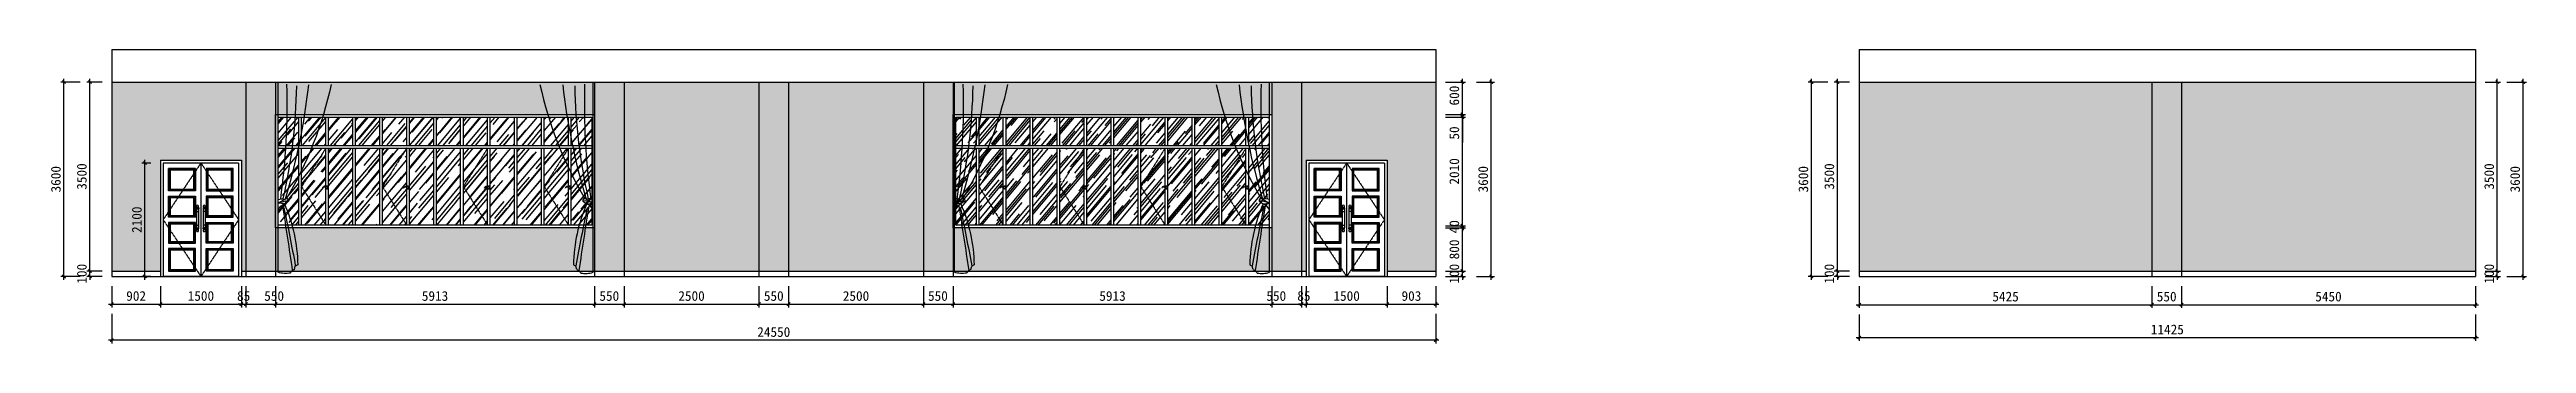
# Model space of a CAD drawing. Header units: millimetres. Extents: x -150677 to 588340, y -254013 to 149700.
# Drawn here: x 325108 to 371037, y -30994 to -25554 of the extents above; entities that cross this region are included whole.
import ezdxf

# ---------------------------------------------------------------- set-up
doc = ezdxf.new("R2010")
doc.units = ezdxf.units.MM
doc.header["$LTSCALE"] = 10
doc.header["$MEASUREMENT"] = 0
doc.linetypes.add('DASH', pattern=[0.35, 0.25, -0.1])
for name, color, linetype in [('1-Ba原始建筑墙体', 2, 'Continuous'), ('2-Ba顶面轮廓', 4, 'Continuous'), ('FUR-MID', 2, 'Continuous'), ('PM', 1, 'Continuous'), ('图层6', 1, 'Continuous')]:
    doc.layers.add(name, color=color, linetype=linetype)
doc.layers.add('A06平面', color=134, linetype='Continuous', lineweight=9)
doc.styles.get("Standard").update_dxf_attribs({"font": ''})
doc.styles.get('Standard').set_extended_font_data('SimSun')
doc.dimstyles.new('DIMN60', dxfattribs={"dimscale": 0.6, "dimtxt": 300, "dimasz": 100, "dimexe": 100, "dimexo": 300, "dimgap": 100, "dimtad": 1, "dimdec": 0, "dimtxsty": 'Standard', "dimblk": 'ARCHTICK', "dimcen": 2.5, "dimdle": 100, "dimclrd": 8, "dimclre": 8, "dimclrt": 96, "dimadec": 0, "dimazin": 0, "dimtfac": 1, "dimtdec": 0, "dimtmove": 0, "dimatfit": 3, "dimldrblk": 'DOT', "dimfxl": 100, "dimarcsym": 0})

msp = doc.modelspace()

# ---------------------------------------------------------------- blocks, each defined once
blk = doc.blocks.new('A$C644366BB')
h = blk.add_hatch()
h.set_pattern_fill('木材', color=251, scale=50, style=0)
h.set_pattern_definition([(50, (50, 50), (129.6177, 465.617), [3000, -400, 1000, -200]), (50, (316, 150), (-332.325, 17.773), [600, -66, 1200, -150]), (50, (150, 220), (565.8492, 882.8198), [1600, -280, 800, -200])])
h.paths.add_polyline_path([(431, 2050), (50, 2050), (50, 1525), (431, 1525)])
h.paths.add_polyline_path([(481, 1525), (931, 1525), (931, 2050), (481, 2050)])
h.paths.add_polyline_path([(981, 1525), (1431, 1525), (1431, 2050), (981, 2050)])
h.paths.add_polyline_path([(1931, 1525), (1931, 2050), (1481, 2050), (1481, 1525)])
h.paths.add_polyline_path([(2431, 1525), (2431, 2050), (1981, 2050), (1981, 1525)])
h.paths.add_polyline_path([(2931, 1525), (2931, 2050), (2481, 2050), (2481, 1525)])
h.paths.add_polyline_path([(3431, 1525), (3431, 2050), (2981, 2050), (2981, 1525)])
h.paths.add_polyline_path([(3931, 1525), (3931, 2050), (3481, 2050), (3481, 1525)])
h.paths.add_polyline_path([(4431, 1525), (4431, 2050), (3981, 2050), (3981, 1525)])
h.paths.add_polyline_path([(4931, 1525), (4931, 2050), (4481, 2050), (4481, 1525)])
h.paths.add_polyline_path([(5431, 1525), (5431, 2050), (4981, 2050), (4981, 1525)])
h.paths.add_polyline_path([(5481, 1525), (5863, 1525), (5863, 2050), (5481, 2050)])
h.paths.add_polyline_path([(5481, 1475), (5481, 50), (5863, 50), (5863, 1475)])
h.paths.add_polyline_path([(5431, 1475), (4981, 1475), (4981, 763)])
h.paths.add_polyline_path([(5431, 1475), (4981, 763), (5431, 50), (5431, 747, 0.37814), (5368, 735, -0.41804), (5431, 761)])
h.paths.add_polyline_path([(4981, 763), (4981, 50), (5431, 50)])
h.paths.add_polyline_path([(4931, 1475), (4481, 1475), (4481, 50), (4931, 50)])
h.paths.add_polyline_path([(4431, 1475), (3981, 1475), (3981, 50), (4431, 50)])
h.paths.add_polyline_path([(3931, 747, 0.37814), (3868, 735, -0.41804), (3931, 761), (3931, 1475), (3481, 763), (3931, 50)])
h.paths.add_polyline_path([(3931, 1475), (3481, 1475), (3481, 763)])
h.paths.add_polyline_path([(3481, 50), (3931, 50), (3481, 763)])
h.paths.add_polyline_path([(2981, 50), (3431, 50), (3431, 1475), (2981, 1475)])
h.paths.add_polyline_path([(2481, 50), (2931, 50), (2931, 1475), (2481, 1475)])
h.paths.add_polyline_path([(1981, 763), (1981, 50), (2431, 50)])
h.paths.add_polyline_path([(2431, 50), (2431, 747, 0.37814), (2368, 735, -0.41804), (2431, 761), (2431, 1475), (1981, 763)])
h.paths.add_polyline_path([(1981, 763), (2431, 1475), (1981, 1475)], flags=16)
h.paths.add_polyline_path([(1481, 50), (1931, 50), (1931, 1475), (1481, 1475)])
h.paths.add_polyline_path([(1431, 1475), (981, 1475), (981, 50), (1431, 50)])
h.paths.add_polyline_path([(481, 763), (931, 50), (931, 747, 0.37814), (868, 735, -0.41804), (931, 761), (931, 1475)])
h.paths.add_polyline_path([(931, 1475), (481, 1475), (481, 763)], flags=16)
h.paths.add_polyline_path([(481, 50), (931, 50), (481, 763)], flags=16)
h.paths.add_polyline_path([(50, 50), (431, 50), (431, 1475), (50, 1475)])
at = {"color": 8, "linetype": 'DASH'}
for points in [[(931, 1475), (481, 763), (931, 50)], [(2431, 1475), (1981, 763), (2431, 50)], [(3931, 1475), (3481, 763), (3931, 50)], [(5431, 1475), (4981, 763), (5431, 50)], [(941, 759), (941, 776), (971, 776), (971, 716), (941, 716), (941, 740)], [(2441, 759), (2441, 776), (2471, 776), (2471, 716), (2441, 716), (2441, 740)], [(3941, 759), (3941, 776), (3971, 776), (3971, 716), (3941, 716), (3941, 740)], [(5441, 759), (5441, 776), (5471, 776), (5471, 716), (5441, 716), (5441, 740)]]:
    blk.add_lwpolyline(points, dxfattribs=at)
for points in [[(939, 757, -0.472973), (966, 760, -1.045197), (943, 738, 0.471233), (868, 735, -0.474255), (939, 757, -0.303304)], [(2439, 757, -0.472973), (2466, 760, -1.045197), (2443, 738, 0.471233), (2368, 735, -0.474255), (2439, 757, -0.303304)], [(3939, 757, -0.472973), (3966, 760, -1.045197), (3943, 738, 0.471233), (3868, 735, -0.474255), (3939, 757, -0.303304)], [(5439, 757, -0.472973), (5466, 760, -1.045197), (5443, 738, 0.471233), (5368, 735, -0.474255), (5439, 757, -0.303304)]]:
    blk.add_lwpolyline(points, format="xyb", dxfattribs=at)
at = {"layer": '2-Ba顶面轮廓'}
for p, q in [((431, 1525), (431, 2050)), ((481, 1525), (481, 2050)), ((931, 1525), (931, 2050)), ((981, 1525), (981, 2050)), ((1431, 1525), (1431, 2050)), ((1481, 1525), (1481, 2050)), ((1931, 1525), (1931, 2050)), ((1981, 1525), (1981, 2050)), ((2431, 1525), (2431, 2050)), ((2481, 1525), (2481, 2050)), ((2931, 1525), (2931, 2050)), ((2981, 1525), (2981, 2050)), ((3431, 1525), (3431, 2050)), ((3481, 1525), (3481, 2050)), ((3931, 1525), (3931, 2050)), ((3981, 1525), (3981, 2050)), ((4431, 1525), (4431, 2050)), ((4481, 1525), (4481, 2050)), ((4931, 1525), (4931, 2050)), ((4981, 1525), (4981, 2050)), ((5431, 1525), (5431, 2050)), ((5481, 1525), (5481, 2050)), ((50, 1525), (5863, 1525)), ((50, 1475), (5863, 1475)), ((431, 50), (431, 1475)), ((481, 50), (481, 1475)), ((931, 50), (931, 1475)), ((981, 50), (981, 1475)), ((1431, 50), (1431, 1475)), ((1481, 50), (1481, 1475)), ((1931, 50), (1931, 1475)), ((1981, 50), (1981, 1475)), ((2431, 50), (2431, 1475)), ((2481, 50), (2481, 1475)), ((2931, 50), (2931, 1475)), ((2981, 50), (2981, 1475)), ((3431, 50), (3431, 1475)), ((3481, 50), (3481, 1475)), ((3931, 50), (3931, 1475)), ((3981, 50), (3981, 1475)), ((4431, 50), (4431, 1475)), ((4481, 50), (4481, 1475)), ((4931, 50), (4931, 1475)), ((4981, 50), (4981, 1475)), ((5431, 50), (5431, 1475)), ((5481, 50), (5481, 1475))]:
    blk.add_line(p, q, dxfattribs=at)
for points in [[(0, 2100), (5913, 2100), (5913, 0), (0, 0)], [(50, 2050), (5863, 2050), (5863, 50), (50, 50)]]:
    blk.add_lwpolyline(points, close=True, dxfattribs=at)
blk = doc.blocks.new('LS-006')
at = {"layer": 'PM'}
for p, q in [((-43, 173), (-43, 153)), ((-43, 173), (3, 173)), ((-43, 153), (3, 153)), ((-40, 153), (-40, -197)), ((-40, 103), (0, 103)), ((-35, 178), (-35, 173)), ((-35, 178), (-5, 178)), ((-30, 183), (-30, 178)), ((-30, 183), (-10, 183)), ((-10, 183), (-10, 178)), ((-5, 178), (-5, 173)), ((0, 153), (0, -197)), ((3, 173), (3, 153)), ((81, 173), (81, 153)), ((127, 173), (81, 173)), ((127, 153), (81, 153)), ((84, 153), (84, -197)), ((124, 103), (84, 103)), ((119, 178), (89, 178)), ((89, 178), (89, 173)), ((114, 183), (94, 183)), ((94, 183), (94, 178)), ((114, 183), (114, 178)), ((119, 178), (119, 173)), ((124, 153), (124, -197)), ((127, 173), (127, 153)), ((-43, -217), (-43, -197)), ((-43, -197), (3, -197)), ((-43, -217), (3, -217)), ((-40, -147), (0, -147)), ((-40, -197), (0, -197)), ((-35, -222), (-35, -217)), ((-35, -222), (-5, -222)), ((-30, -227), (-30, -222)), ((-30, -227), (-10, -227)), ((-10, -227), (-10, -222)), ((-5, -222), (-5, -217)), ((3, -217), (3, -197)), ((81, -217), (81, -197)), ((127, -197), (81, -197)), ((127, -217), (81, -217)), ((124, -147), (84, -147)), ((124, -197), (84, -197)), ((89, -222), (89, -217)), ((119, -222), (89, -222)), ((94, -227), (94, -222)), ((114, -227), (94, -227)), ((114, -227), (114, -222)), ((119, -222), (119, -217)), ((127, -217), (127, -197))]:
    blk.add_line(p, q, dxfattribs=at)
for centre, start, end in [((-20, 201), 297.7238, 242.2762), ((104, 201), 297.7238, 242.2762), ((-20, -246), 117.7238, 62.2762), ((104, -246), 117.7238, 62.2762)]:
    blk.add_arc(centre, 21, start, end, dxfattribs=at)
blk = doc.blocks.new('A$C5D037A5A')
at = {"layer": '2-Ba顶面轮廓'}
for p, q in [((0, 2150), (0, 0)), ((50, 2100), (50, 0)), ((700, 2100), (50, 2100)), ((650, 2000), (150, 2000)), ((1450, 2100), (700, 2100)), ((750, 2100), (750, 0)), ((1450, 2100), (1450, 0)), ((1500, 2150), (1500, 0)), ((654, 1100), (150, 1100)), ((896, 1100), (1350, 1100)), ((1450, 0), (50, 0))]:
    blk.add_line(p, q, dxfattribs=at)
at = {"layer": '2-Ba顶面轮廓', "color": 8, "linetype": 'DASH'}
for p, q in [((750, 2100), (50, 1050)), ((750, 2100), (1450, 1050)), ((50, 1050), (750, 0)), ((1450, 1050), (750, 0))]:
    blk.add_line(p, q, dxfattribs=at)
at = {"layer": '2-Ba顶面轮廓'}
blk.add_lwpolyline([(0, 2150), (1500, 2150)], dxfattribs=at)
for points in [[(150, 2000), (650, 2000), (650, 1585), (150, 1585)], [(1350, 2000), (850, 2000), (850, 1585), (1350, 1585)], [(150, 1485), (650, 1485), (650, 1100), (150, 1100)], [(1350, 1485), (850, 1485), (850, 1100), (1350, 1100)], [(150, 615), (650, 615), (650, 1000), (150, 1000)], [(1350, 615), (850, 615), (850, 1000), (1350, 1000)], [(150, 100), (650, 100), (650, 515), (150, 515)], [(1350, 100), (850, 100), (850, 515), (1350, 515)]]:
    blk.add_lwpolyline(points, close=True, dxfattribs=at)
at = {"layer": '2-Ba顶面轮廓', "color": 8}
for points in [[(635, 1985), (165, 1985), (165, 1600), (635, 1600)], [(620, 1970), (180, 1970), (180, 1615), (620, 1615)], [(1335, 1985), (865, 1985), (865, 1600), (1335, 1600)], [(1320, 1970), (880, 1970), (880, 1615), (1320, 1615)], [(635, 1470), (165, 1470), (165, 1115), (635, 1115)], [(620, 1455), (180, 1455), (180, 1130), (620, 1130)], [(1335, 1470), (865, 1470), (865, 1115), (1335, 1115)], [(1320, 1455), (880, 1455), (880, 1130), (1320, 1130)], [(635, 985), (165, 985), (165, 630), (635, 630)], [(620, 970), (180, 970), (180, 645), (620, 645)], [(1335, 985), (865, 985), (865, 630), (1335, 630)], [(1320, 970), (880, 970), (880, 645), (1320, 645)], [(635, 500), (165, 500), (165, 115), (635, 115)], [(620, 485), (180, 485), (180, 130), (620, 130)], [(1335, 500), (865, 500), (865, 115), (1335, 115)], [(1320, 485), (880, 485), (880, 130), (1320, 130)]]:
    blk.add_lwpolyline(points, close=True, dxfattribs=at)
at = {"layer": 'FUR-MID', "color": 2, "ltscale": 20}
blk.add_blockref('LS-006', (708, 1097), dxfattribs=at)
blk = doc.blocks.new('A$C797D5F49')
at = {"layer": '图层6'}
for p, q in [((1064, 453), (991, 442)), ((991, 442), (1086, 380)), ((1233, 397), (1064, 453)), ((1070, 492), (1233, 397)), ((1086, 380), (1233, 397)), ((778, -1031), (833, -1058)), ((854, -1136), (833, -1058)), ((854, -1136), (902, -1159))]:
    blk.add_line(p, q, dxfattribs=at)
blk.add_lwpolyline([(1233, -1202), (1233, 3200)], dxfattribs=at)
for centre, radius, start, end in [((8743, 5057), 8950, 192.34545, 210.66432), ((15206, 4758), 14766, 186.31002, 196.79341), ((13709, 3324), 12903, 180.94938, 192.66139), ((16966, 2677), 15937, 178.29888, 187.87759), ((4394, -1082), 3616, 156.15473, 179.19978), ((39056, -7854), 38823, 167.88339, 169.91725), ((140328, -21786), 140943, 170.97343, 171.58455), ((1038, 455), 48.8, 50.35184, 195.08782), ((1129, -28), 523, 78.53604, 96.47535), ((942, 74), 338, 30.89488, 64.80663), ((6445, 2968), 6910, 216.67221, 217.3096), ((1057, -718), 514, 257.82286, 289.95222)]:
    blk.add_arc(centre, radius, start, end, dxfattribs=at)
blk = doc.blocks.new('_ArchTick')
at = {"color": 0, "linetype": 'ByBlock', "const_width": 0.4}
blk.add_lwpolyline([(-0.5, -0.5), (0.5, 0.5)], dxfattribs=at)
blk = doc.blocks.new('*D1465')
at = {"layer": '2-Ba顶面轮廓', "color": 8, "lineweight": -2, "transparency": 16777216}
for p, q in [((326203, -30266), (327225, -30266)), ((326263, -29934), (326263, -30326)), ((327165, -29934), (327165, -30326))]:
    blk.add_line(p, q, dxfattribs=at)
at = {"layer": 'Defpoints', "color": 0, "transparency": 16777216}
for p in [(326263, -29754), (327165, -29754), (327165, -30266)]:
    blk.add_point(p, dxfattribs=at)
at = {"layer": '2-Ba顶面轮廓', "color": 8, "lineweight": -2, "transparency": 16777216, "xscale": 60, "yscale": 60, "zscale": 60, "rotation": 180}
blk.add_blockref('_ArchTick', (326263, -30266), dxfattribs=at)
at = {"layer": '2-Ba顶面轮廓', "color": 8, "lineweight": -2, "transparency": 16777216, "xscale": 60, "yscale": 60, "zscale": 60}
blk.add_blockref('_ArchTick', (327165, -30266), dxfattribs=at)
at = {"layer": '2-Ba顶面轮廓', "color": 96, "transparency": 16777216, "insert": (326714, -30116), "char_height": 180, "attachment_point": 5}
blk.add_mtext('902', dxfattribs=at)
blk = doc.blocks.new('_DOT')
at = {"color": 0, "linetype": 'ByBlock'}
blk.add_line((-0.35, 0), (-1, 0), dxfattribs=at)
at = {"color": 0, "linetype": 'ByBlock', "const_width": 0.35}
blk.add_lwpolyline([(-0.175, 0, 1), (0.175, 0, 1)], format="xyb", close=True, dxfattribs=at)
blk = doc.blocks.new('*D1755')
at = {"layer": '2-Ba顶面轮廓', "color": 8, "lineweight": -2, "transparency": 16777216}
for p, q in [((327105, -30266), (328725, -30266)), ((327165, -29934), (327165, -30326)), ((328665, -29934), (328665, -30326))]:
    blk.add_line(p, q, dxfattribs=at)
at = {"layer": 'Defpoints', "color": 0, "transparency": 16777216}
for p in [(327165, -29754), (328665, -29754), (328665, -30266)]:
    blk.add_point(p, dxfattribs=at)
at = {"layer": '2-Ba顶面轮廓', "color": 8, "lineweight": -2, "transparency": 16777216, "xscale": 60, "yscale": 60, "zscale": 60}
for p, rotation in [((327165, -30266), 179.9999999999984), ((328665, -30266), 359.9999999999984)]:
    blk.add_blockref('_ArchTick', p, dxfattribs=dict(at, rotation=rotation))
at = {"layer": '2-Ba顶面轮廓', "color": 96, "transparency": 16777216, "insert": (327915, -30116), "char_height": 180, "attachment_point": 5}
blk.add_mtext('1500', dxfattribs=at)
blk = doc.blocks.new('*D1466')
at = {"layer": '2-Ba顶面轮廓', "color": 8, "lineweight": -2, "transparency": 16777216}
for p, q in [((328665, -30267), (328605, -30267)), ((328665, -29934), (328665, -30327)), ((328665, -30267), (328750, -30267)), ((328750, -29934), (328750, -30327)), ((328750, -30267), (328810, -30267))]:
    blk.add_line(p, q, dxfattribs=at)
at = {"layer": 'Defpoints', "color": 0, "transparency": 16777216}
for p in [(328665, -29754), (328750, -29754), (328750, -30267)]:
    blk.add_point(p, dxfattribs=at)
at = {"layer": '2-Ba顶面轮廓', "color": 8, "lineweight": -2, "transparency": 16777216, "xscale": 60, "yscale": 60, "zscale": 60}
for p, rotation in [((328665, -30267), 359.9999999999984), ((328750, -30267), 179.9999999999984)]:
    blk.add_blockref('_ArchTick', p, dxfattribs=dict(at, rotation=rotation))
at = {"layer": '2-Ba顶面轮廓', "color": 96, "transparency": 16777216, "insert": (328708, -30117), "char_height": 180, "attachment_point": 5}
blk.add_mtext('85', dxfattribs=at)
blk = doc.blocks.new('*D1467')
at = {"layer": '2-Ba顶面轮廓', "color": 8, "lineweight": -2, "transparency": 16777216}
for p, q in [((328690.25, -30266.5), (329360.25, -30266.5)), ((328750.25, -29934), (328750.25, -30326.5)), ((329300.25, -29934), (329300.25, -30326.5))]:
    blk.add_line(p, q, dxfattribs=at)
at = {"layer": 'Defpoints', "color": 0, "transparency": 16777216}
for p in [(328750.25, -29754), (329300.25, -29754), (329300.25, -30266.5)]:
    blk.add_point(p, dxfattribs=at)
at = {"layer": '2-Ba顶面轮廓', "color": 8, "lineweight": -2, "transparency": 16777216, "xscale": 60, "yscale": 60, "zscale": 60}
for p, rotation in [((328750.25, -30266.5), 179.9999999999984), ((329300.25, -30266.5), 359.9999999999984)]:
    blk.add_blockref('_ArchTick', p, dxfattribs=dict(at, rotation=rotation))
at = {"layer": '2-Ba顶面轮廓', "color": 96, "transparency": 16777216, "insert": (329273.25, -30116.5), "char_height": 180, "attachment_point": 5}
blk.add_mtext('550', dxfattribs=at)
blk = doc.blocks.new('*D1468')
at = {"layer": '2-Ba顶面轮廓', "color": 8, "lineweight": -2, "transparency": 16777216}
for p, q in [((329240.25, -30266.5), (335272.75, -30266.5)), ((329300.25, -29934), (329300.25, -30326.5)), ((335212.75, -29934), (335212.75, -30326.5))]:
    blk.add_line(p, q, dxfattribs=at)
at = {"layer": 'Defpoints', "color": 0, "transparency": 16777216}
for p in [(329300.25, -29754), (335212.75, -29754), (335212.75, -30266.5)]:
    blk.add_point(p, dxfattribs=at)
at = {"layer": '2-Ba顶面轮廓', "color": 8, "lineweight": -2, "transparency": 16777216, "xscale": 60, "yscale": 60, "zscale": 60}
for p, rotation in [((329300.25, -30266.5), 179.9999999999984), ((335212.75, -30266.5), 359.9999999999984)]:
    blk.add_blockref('_ArchTick', p, dxfattribs=dict(at, rotation=rotation))
at = {"layer": '2-Ba顶面轮廓', "color": 96, "transparency": 16777216, "insert": (332256.5, -30116.5), "char_height": 180, "attachment_point": 5}
blk.add_mtext('5913', dxfattribs=at)
blk = doc.blocks.new('*D1469')
at = {"layer": '2-Ba顶面轮廓', "color": 8, "lineweight": -2, "transparency": 16777216}
for p, q in [((335152.75, -30266.5), (335822.75, -30266.5)), ((335212.75, -29934), (335212.75, -30326.5)), ((335762.75, -29934), (335762.75, -30326.5))]:
    blk.add_line(p, q, dxfattribs=at)
at = {"layer": 'Defpoints', "color": 0, "transparency": 16777216}
for p in [(335212.75, -29754), (335762.75, -29754), (335762.75, -30266.5)]:
    blk.add_point(p, dxfattribs=at)
at = {"layer": '2-Ba顶面轮廓', "color": 8, "lineweight": -2, "transparency": 16777216, "xscale": 60, "yscale": 60, "zscale": 60}
for p, rotation in [((335212.75, -30266.5), 179.9999999999984), ((335762.75, -30266.5), 359.9999999999984)]:
    blk.add_blockref('_ArchTick', p, dxfattribs=dict(at, rotation=rotation))
at = {"layer": '2-Ba顶面轮廓', "color": 96, "transparency": 16777216, "insert": (335487.75, -30116.5), "char_height": 180, "attachment_point": 5}
blk.add_mtext('550', dxfattribs=at)
blk = doc.blocks.new('*D1470')
at = {"layer": '2-Ba顶面轮廓', "color": 8, "lineweight": -2, "transparency": 16777216}
for p, q in [((335702.75, -30266.5), (338322.75, -30266.5)), ((335762.75, -29934), (335762.75, -30326.5)), ((338262.75, -29934), (338262.75, -30326.5))]:
    blk.add_line(p, q, dxfattribs=at)
at = {"layer": 'Defpoints', "color": 0, "transparency": 16777216}
for p in [(335762.75, -29754), (338262.75, -29754), (338262.75, -30266.5)]:
    blk.add_point(p, dxfattribs=at)
at = {"layer": '2-Ba顶面轮廓', "color": 8, "lineweight": -2, "transparency": 16777216, "xscale": 60, "yscale": 60, "zscale": 60}
for p, rotation in [((335762.75, -30266.5), 179.9999999999984), ((338262.75, -30266.5), 359.9999999999984)]:
    blk.add_blockref('_ArchTick', p, dxfattribs=dict(at, rotation=rotation))
at = {"layer": '2-Ba顶面轮廓', "color": 96, "transparency": 16777216, "insert": (337012.75, -30116.5), "char_height": 180, "attachment_point": 5}
blk.add_mtext('2500', dxfattribs=at)
blk = doc.blocks.new('*D1471')
at = {"layer": '2-Ba顶面轮廓', "color": 8, "lineweight": -2, "transparency": 16777216}
for p, q in [((338202.75, -30266.5), (338872.75, -30266.5)), ((338262.75, -29934), (338262.75, -30326.5)), ((338812.75, -29934), (338812.75, -30326.5))]:
    blk.add_line(p, q, dxfattribs=at)
at = {"layer": 'Defpoints', "color": 0, "transparency": 16777216}
for p in [(338262.75, -29754), (338812.75, -29754), (338812.75, -30266.5)]:
    blk.add_point(p, dxfattribs=at)
at = {"layer": '2-Ba顶面轮廓', "color": 8, "lineweight": -2, "transparency": 16777216, "xscale": 60, "yscale": 60, "zscale": 60}
for p, rotation in [((338262.75, -30266.5), 179.9999999999984), ((338812.75, -30266.5), 359.9999999999984)]:
    blk.add_blockref('_ArchTick', p, dxfattribs=dict(at, rotation=rotation))
at = {"layer": '2-Ba顶面轮廓', "color": 96, "transparency": 16777216, "insert": (338537.75, -30116.5), "char_height": 180, "attachment_point": 5}
blk.add_mtext('550', dxfattribs=at)
blk = doc.blocks.new('*D1472')
at = {"layer": '2-Ba顶面轮廓', "color": 8, "lineweight": -2, "transparency": 16777216}
for p, q in [((338752.75, -30266.5), (341372.75, -30266.5)), ((338812.75, -29934), (338812.75, -30326.5)), ((341312.75, -29934), (341312.75, -30326.5))]:
    blk.add_line(p, q, dxfattribs=at)
at = {"layer": 'Defpoints', "color": 0, "transparency": 16777216}
for p in [(338812.75, -29754), (341312.75, -29754), (341312.75, -30266.5)]:
    blk.add_point(p, dxfattribs=at)
at = {"layer": '2-Ba顶面轮廓', "color": 8, "lineweight": -2, "transparency": 16777216, "xscale": 60, "yscale": 60, "zscale": 60}
for p, rotation in [((338812.75, -30266.5), 179.9999999999984), ((341312.75, -30266.5), 359.9999999999984)]:
    blk.add_blockref('_ArchTick', p, dxfattribs=dict(at, rotation=rotation))
at = {"layer": '2-Ba顶面轮廓', "color": 96, "transparency": 16777216, "insert": (340062.75, -30116.5), "char_height": 180, "attachment_point": 5}
blk.add_mtext('2500', dxfattribs=at)
blk = doc.blocks.new('*D1473')
at = {"layer": '2-Ba顶面轮廓', "color": 8, "lineweight": -2, "transparency": 16777216}
for p, q in [((341252.75, -30266.5), (341922.75, -30266.5)), ((341312.75, -29934), (341312.75, -30326.5)), ((341862.75, -29934), (341862.75, -30326.5))]:
    blk.add_line(p, q, dxfattribs=at)
at = {"layer": 'Defpoints', "color": 0, "transparency": 16777216}
for p in [(341312.75, -29754), (341862.75, -29754), (341862.75, -30266.5)]:
    blk.add_point(p, dxfattribs=at)
at = {"layer": '2-Ba顶面轮廓', "color": 8, "lineweight": -2, "transparency": 16777216, "xscale": 60, "yscale": 60, "zscale": 60}
for p, rotation in [((341312.75, -30266.5), 179.9999999999984), ((341862.75, -30266.5), 359.9999999999984)]:
    blk.add_blockref('_ArchTick', p, dxfattribs=dict(at, rotation=rotation))
at = {"layer": '2-Ba顶面轮廓', "color": 96, "transparency": 16777216, "insert": (341581.5, -30116.5), "char_height": 180, "attachment_point": 5}
blk.add_mtext('550', dxfattribs=at)
blk = doc.blocks.new('*D1474')
at = {"layer": '2-Ba顶面轮廓', "color": 8, "lineweight": -2, "transparency": 16777216}
for p, q in [((341802.75, -30266.5), (347835.25, -30266.5)), ((341862.75, -29934), (341862.75, -30326.5)), ((347775.25, -29934), (347775.25, -30326.5))]:
    blk.add_line(p, q, dxfattribs=at)
at = {"layer": 'Defpoints', "color": 0, "transparency": 16777216}
for p in [(341862.75, -29754), (347775.25, -29754), (347775.25, -30266.5)]:
    blk.add_point(p, dxfattribs=at)
at = {"layer": '2-Ba顶面轮廓', "color": 8, "lineweight": -2, "transparency": 16777216, "xscale": 60, "yscale": 60, "zscale": 60}
for p, rotation in [((341862.75, -30266.5), 179.9999999999984), ((347775.25, -30266.5), 359.9999999999984)]:
    blk.add_blockref('_ArchTick', p, dxfattribs=dict(at, rotation=rotation))
at = {"layer": '2-Ba顶面轮廓', "color": 96, "transparency": 16777216, "insert": (344819, -30116.5), "char_height": 180, "attachment_point": 5}
blk.add_mtext('5913', dxfattribs=at)
blk = doc.blocks.new('*D1475')
at = {"layer": '2-Ba顶面轮廓', "color": 8, "lineweight": -2, "transparency": 16777216}
for p, q in [((347715.25, -30266.5), (348385.25, -30266.5)), ((347775.25, -29934), (347775.25, -30326.5)), ((348325.25, -29934), (348325.25, -30326.5))]:
    blk.add_line(p, q, dxfattribs=at)
at = {"layer": 'Defpoints', "color": 0, "transparency": 16777216}
for p in [(347775.25, -29754), (348325.25, -29754), (348325.25, -30266.5)]:
    blk.add_point(p, dxfattribs=at)
at = {"layer": '2-Ba顶面轮廓', "color": 8, "lineweight": -2, "transparency": 16777216, "xscale": 60, "yscale": 60, "zscale": 60}
for p, rotation in [((347775.25, -30266.5), 179.9999999999984), ((348325.25, -30266.5), 359.9999999999984)]:
    blk.add_blockref('_ArchTick', p, dxfattribs=dict(at, rotation=rotation))
at = {"layer": '2-Ba顶面轮廓', "color": 96, "transparency": 16777216, "insert": (347855.25, -30116.5), "char_height": 180, "attachment_point": 5}
blk.add_mtext('550', dxfattribs=at)
blk = doc.blocks.new('*D1476')
at = {"layer": '2-Ba顶面轮廓', "color": 8, "lineweight": -2, "transparency": 16777216}
for p, q in [((348325.25, -30266.5), (348265.25, -30266.5)), ((348325.25, -29934), (348325.25, -30326.5)), ((348325.25, -30266.5), (348410.25, -30266.5)), ((348410.25, -29934), (348410.25, -30326.5)), ((348410.25, -30266.5), (348470.25, -30266.5))]:
    blk.add_line(p, q, dxfattribs=at)
at = {"layer": 'Defpoints', "color": 0, "transparency": 16777216}
for p in [(348325.25, -29754), (348410.25, -29754), (348410.25, -30266.5)]:
    blk.add_point(p, dxfattribs=at)
at = {"layer": '2-Ba顶面轮廓', "color": 8, "lineweight": -2, "transparency": 16777216, "xscale": 60, "yscale": 60, "zscale": 60}
for p, rotation in [((348325.25, -30266.5), 359.9999999999984), ((348410.25, -30266.5), 179.9999999999984)]:
    blk.add_blockref('_ArchTick', p, dxfattribs=dict(at, rotation=rotation))
at = {"layer": '2-Ba顶面轮廓', "color": 96, "transparency": 16777216, "insert": (348367.75, -30116.5), "char_height": 180, "attachment_point": 5}
blk.add_mtext('85', dxfattribs=at)
blk = doc.blocks.new('*D1756')
at = {"layer": '2-Ba顶面轮廓', "color": 8, "lineweight": -2, "transparency": 16777216}
for p, q in [((348350.25, -30266.5), (349970.25, -30266.5)), ((348410.25, -29934), (348410.25, -30326.5)), ((349910.25, -29934), (349910.25, -30326.5))]:
    blk.add_line(p, q, dxfattribs=at)
at = {"layer": 'Defpoints', "color": 0, "transparency": 16777216}
for p in [(348410.25, -29754), (349910.25, -29754), (349910.25, -30266.5)]:
    blk.add_point(p, dxfattribs=at)
at = {"layer": '2-Ba顶面轮廓', "color": 8, "lineweight": -2, "transparency": 16777216, "xscale": 60, "yscale": 60, "zscale": 60}
for p, rotation in [((348410.25, -30266.5), 179.9999999999984), ((349910.25, -30266.5), 359.9999999999984)]:
    blk.add_blockref('_ArchTick', p, dxfattribs=dict(at, rotation=rotation))
at = {"layer": '2-Ba顶面轮廓', "color": 96, "transparency": 16777216, "insert": (349160.25, -30116.5), "char_height": 180, "attachment_point": 5}
blk.add_mtext('1500', dxfattribs=at)
blk = doc.blocks.new('*D1477')
at = {"layer": '2-Ba顶面轮廓', "color": 8, "lineweight": -2, "transparency": 16777216}
for p, q in [((349850.25, -30266.5), (350872.75, -30266.5)), ((349910.25, -29934), (349910.25, -30326.5)), ((350812.75, -29934), (350812.75, -30326.5))]:
    blk.add_line(p, q, dxfattribs=at)
at = {"layer": 'Defpoints', "color": 0, "transparency": 16777216}
for p in [(349910.25, -29754), (350812.75, -29754), (350812.75, -30266.5)]:
    blk.add_point(p, dxfattribs=at)
at = {"layer": '2-Ba顶面轮廓', "color": 8, "lineweight": -2, "transparency": 16777216, "xscale": 60, "yscale": 60, "zscale": 60}
for p, rotation in [((349910.25, -30266.5), 179.9999999999984), ((350812.75, -30266.5), 359.9999999999984)]:
    blk.add_blockref('_ArchTick', p, dxfattribs=dict(at, rotation=rotation))
at = {"layer": '2-Ba顶面轮廓', "color": 96, "transparency": 16777216, "insert": (350361.5, -30116.5), "char_height": 180, "attachment_point": 5}
blk.add_mtext('903', dxfattribs=at)
blk = doc.blocks.new('*D1478')
at = {"layer": '2-Ba顶面轮廓', "color": 8, "lineweight": -2, "transparency": 16777216}
for p, q in [((326262.75, -30446.5), (326262.75, -30993.5)), ((350812.75, -30446.5), (350812.75, -30993.5)), ((350872.75, -30933.5), (326202.75, -30933.5))]:
    blk.add_line(p, q, dxfattribs=at)
at = {"layer": 'Defpoints', "color": 0, "transparency": 16777216}
for p in [(326262.75, -30266.5), (350812.75, -30266.5), (326262.75, -30933.5)]:
    blk.add_point(p, dxfattribs=at)
at = {"layer": '2-Ba顶面轮廓', "color": 8, "lineweight": -2, "transparency": 16777216, "xscale": 60, "yscale": 60, "zscale": 60}
for p, rotation in [((326262.75, -30933.5), 179.9999999999987), ((350812.75, -30933.5), 359.9999999999987)]:
    blk.add_blockref('_ArchTick', p, dxfattribs=dict(at, rotation=rotation))
at = {"layer": '2-Ba顶面轮廓', "color": 96, "transparency": 16777216, "insert": (338537.75, -30783.5), "char_height": 180, "attachment_point": 5}
blk.add_mtext('24550', dxfattribs=at)
blk = doc.blocks.new('*D1479')
at = {"layer": '2-Ba顶面轮廓', "color": 8, "lineweight": -2, "transparency": 16777216}
for p, q in [((326082.75, -29654), (325797.5, -29654)), ((326082.75, -29754), (325797.5, -29754)), ((325857.5, -29654), (325857.5, -29594)), ((325857.5, -29754), (325857.5, -29654)), ((325857.5, -29754), (325857.5, -29814))]:
    blk.add_line(p, q, dxfattribs=at)
at = {"layer": 'Defpoints', "color": 0, "transparency": 16777216}
for p in [(325857.5, -29654), (326262.75, -29654), (326262.75, -29754)]:
    blk.add_point(p, dxfattribs=at)
at = {"layer": '2-Ba顶面轮廓', "color": 8, "lineweight": -2, "transparency": 16777216, "xscale": 60, "yscale": 60, "zscale": 60}
for p, rotation in [((325857.5, -29654), 270), ((325857.5, -29754), 90)]:
    blk.add_blockref('_ArchTick', p, dxfattribs=dict(at, rotation=rotation))
at = {"layer": '2-Ba顶面轮廓', "color": 96, "transparency": 16777216, "insert": (325707.5, -29704), "char_height": 180, "attachment_point": 5, "rotation": 90}
blk.add_mtext('100', dxfattribs=at)
blk = doc.blocks.new('*D1480')
at = {"layer": '2-Ba顶面轮廓', "color": 8, "lineweight": -2, "transparency": 16777216}
for p, q in [((326082.75, -26154), (325797.5, -26154)), ((325857.5, -29714), (325857.5, -26094)), ((326082.75, -29654), (325797.5, -29654))]:
    blk.add_line(p, q, dxfattribs=at)
at = {"layer": 'Defpoints', "color": 0, "transparency": 16777216}
for p in [(325857.5, -26154), (326262.75, -26154), (326262.75, -29654)]:
    blk.add_point(p, dxfattribs=at)
at = {"layer": '2-Ba顶面轮廓', "color": 8, "lineweight": -2, "transparency": 16777216, "xscale": 60, "yscale": 60, "zscale": 60}
for p, rotation in [((325857.5, -26154), 90), ((325857.5, -29654), 270)]:
    blk.add_blockref('_ArchTick', p, dxfattribs=dict(at, rotation=rotation))
at = {"layer": '2-Ba顶面轮廓', "color": 96, "transparency": 16777216, "insert": (325707.5, -27904), "char_height": 180, "attachment_point": 5, "rotation": 90}
blk.add_mtext('3500', dxfattribs=at)
blk = doc.blocks.new('*D1481')
at = {"layer": '2-Ba顶面轮廓', "color": 8, "lineweight": -2, "transparency": 16777216}
for p, q in [((325677.5, -26154), (325316.5, -26154)), ((325376.5, -29814), (325376.5, -26094)), ((325677.5, -29754), (325316.5, -29754))]:
    blk.add_line(p, q, dxfattribs=at)
at = {"layer": 'Defpoints', "color": 0, "transparency": 16777216}
for p in [(325376.5, -26154), (325857.5, -26154), (325857.5, -29754)]:
    blk.add_point(p, dxfattribs=at)
at = {"layer": '2-Ba顶面轮廓', "color": 8, "lineweight": -2, "transparency": 16777216, "xscale": 60, "yscale": 60, "zscale": 60}
for p, rotation in [((325376.5, -26154), 90), ((325376.5, -29754), 270)]:
    blk.add_blockref('_ArchTick', p, dxfattribs=dict(at, rotation=rotation))
at = {"layer": '2-Ba顶面轮廓', "color": 96, "transparency": 16777216, "insert": (325226.5, -27954), "char_height": 180, "attachment_point": 5, "rotation": 90}
blk.add_mtext('3600', dxfattribs=at)
blk = doc.blocks.new('*D1757')
at = {"layer": '2-Ba顶面轮廓', "color": 8, "lineweight": -2, "transparency": 16777216}
for p, q in [((326985, -27654), (326818, -27654)), ((326878, -29814), (326878, -27594)), ((326985, -29754), (326818, -29754))]:
    blk.add_line(p, q, dxfattribs=at)
at = {"layer": 'Defpoints', "color": 0, "transparency": 16777216}
for p in [(326878, -27654), (327165, -27654), (327165, -29754)]:
    blk.add_point(p, dxfattribs=at)
at = {"layer": '2-Ba顶面轮廓', "color": 8, "lineweight": -2, "transparency": 16777216, "xscale": 60, "yscale": 60, "zscale": 60}
for p, rotation in [((326878, -27654), 90), ((326878, -29754), 270)]:
    blk.add_blockref('_ArchTick', p, dxfattribs=dict(at, rotation=rotation))
at = {"layer": '2-Ba顶面轮廓', "color": 96, "transparency": 16777216, "insert": (326728, -28704), "char_height": 180, "attachment_point": 5, "rotation": 90}
blk.add_mtext('2100', dxfattribs=at)
blk = doc.blocks.new('*D1482')
at = {"layer": '2-Ba顶面轮廓', "color": 8, "lineweight": -2, "transparency": 16777216}
for p, q in [((350992.75, -29654), (351367, -29654)), ((350992.75, -29754), (351367, -29754)), ((351307, -29654), (351307, -29594)), ((351307, -29754), (351307, -29654)), ((351307, -29754), (351307, -29814))]:
    blk.add_line(p, q, dxfattribs=at)
at = {"layer": 'Defpoints', "color": 0, "transparency": 16777216}
for p in [(350812.75, -29654), (350812.75, -29754), (351307, -29654)]:
    blk.add_point(p, dxfattribs=at)
at = {"layer": '2-Ba顶面轮廓', "color": 8, "lineweight": -2, "transparency": 16777216, "xscale": 60, "yscale": 60, "zscale": 60}
for p, rotation in [((351307, -29654), 270), ((351307, -29754), 90)]:
    blk.add_blockref('_ArchTick', p, dxfattribs=dict(at, rotation=rotation))
at = {"layer": '2-Ba顶面轮廓', "color": 96, "transparency": 16777216, "insert": (351157, -29704), "char_height": 180, "attachment_point": 5, "rotation": 90}
blk.add_mtext('100', dxfattribs=at)
blk = doc.blocks.new('*D1483')
at = {"layer": '2-Ba顶面轮廓', "color": 8, "lineweight": -2, "transparency": 16777216}
for p, q in [((350993, -28854), (351367, -28854)), ((351307, -29714), (351307, -28794)), ((350993, -29654), (351367, -29654))]:
    blk.add_line(p, q, dxfattribs=at)
at = {"layer": 'Defpoints', "color": 0, "transparency": 16777216}
for p in [(350813, -28854), (351307, -28854), (350813, -29654)]:
    blk.add_point(p, dxfattribs=at)
at = {"layer": '2-Ba顶面轮廓', "color": 8, "lineweight": -2, "transparency": 16777216, "xscale": 60, "yscale": 60, "zscale": 60}
for p, rotation in [((351307, -28854), 90), ((351307, -29654), 270)]:
    blk.add_blockref('_ArchTick', p, dxfattribs=dict(at, rotation=rotation))
at = {"layer": '2-Ba顶面轮廓', "color": 96, "transparency": 16777216, "insert": (351157, -29254), "char_height": 180, "attachment_point": 5, "rotation": 90}
blk.add_mtext('800', dxfattribs=at)
blk = doc.blocks.new('*D1484')
at = {"layer": '2-Ba顶面轮廓', "color": 8, "lineweight": -2, "transparency": 16777216}
for p, q in [((350993, -28814), (351367, -28814)), ((350993, -28854), (351367, -28854)), ((351307, -28814), (351307, -28754)), ((351307, -28854), (351307, -28814)), ((351307, -28854), (351307, -28914))]:
    blk.add_line(p, q, dxfattribs=at)
at = {"layer": 'Defpoints', "color": 0, "transparency": 16777216}
for p in [(350813, -28814), (350813, -28854), (351307, -28814)]:
    blk.add_point(p, dxfattribs=at)
at = {"layer": '2-Ba顶面轮廓', "color": 8, "lineweight": -2, "transparency": 16777216, "xscale": 60, "yscale": 60, "zscale": 60}
for p, rotation in [((351307, -28814), 270), ((351307, -28854), 90)]:
    blk.add_blockref('_ArchTick', p, dxfattribs=dict(at, rotation=rotation))
at = {"layer": '2-Ba顶面轮廓', "color": 96, "transparency": 16777216, "insert": (351157, -28834), "char_height": 180, "attachment_point": 5, "rotation": 90}
blk.add_mtext('40', dxfattribs=at)
blk = doc.blocks.new('*D1485')
at = {"layer": '2-Ba顶面轮廓', "color": 8, "lineweight": -2, "transparency": 16777216}
for p, q in [((350993, -26804), (351367, -26804)), ((351307, -28874), (351307, -26744)), ((350993, -28814), (351367, -28814))]:
    blk.add_line(p, q, dxfattribs=at)
at = {"layer": 'Defpoints', "color": 0, "transparency": 16777216}
for p in [(350813, -26804), (351307, -26804), (350813, -28814)]:
    blk.add_point(p, dxfattribs=at)
at = {"layer": '2-Ba顶面轮廓', "color": 8, "lineweight": -2, "transparency": 16777216, "xscale": 60, "yscale": 60, "zscale": 60}
for p, rotation in [((351307, -26804), 90), ((351307, -28814), 270)]:
    blk.add_blockref('_ArchTick', p, dxfattribs=dict(at, rotation=rotation))
at = {"layer": '2-Ba顶面轮廓', "color": 96, "transparency": 16777216, "insert": (351157, -27809), "char_height": 180, "attachment_point": 5, "rotation": 90}
blk.add_mtext('2010', dxfattribs=at)
blk = doc.blocks.new('*D1486')
at = {"layer": '2-Ba顶面轮廓', "color": 8, "lineweight": -2, "transparency": 16777216}
for p, q in [((350993, -26754), (351367, -26754)), ((350993, -26804), (351367, -26804)), ((351307, -26754), (351307, -26694)), ((351307, -26754), (351307, -26804)), ((351307, -26804), (351307, -27272))]:
    blk.add_line(p, q, dxfattribs=at)
at = {"layer": 'Defpoints', "color": 0, "transparency": 16777216}
for p in [(350813, -26754), (350813, -26804), (351307, -26754)]:
    blk.add_point(p, dxfattribs=at)
at = {"layer": '2-Ba顶面轮廓', "color": 8, "lineweight": -2, "transparency": 16777216, "xscale": 60, "yscale": 60, "zscale": 60}
for p, rotation in [((351307, -26754), 270), ((351307, -26804), 90)]:
    blk.add_blockref('_ArchTick', p, dxfattribs=dict(at, rotation=rotation))
at = {"layer": '2-Ba顶面轮廓', "color": 96, "transparency": 16777216, "insert": (351157, -27098), "char_height": 180, "attachment_point": 5, "rotation": 90}
blk.add_mtext('50', dxfattribs=at)
blk = doc.blocks.new('*D1487')
at = {"layer": '2-Ba顶面轮廓', "color": 8, "lineweight": -2, "transparency": 16777216}
for p, q in [((350993, -26154), (351367, -26154)), ((351307, -26814), (351307, -26094)), ((350993, -26754), (351367, -26754))]:
    blk.add_line(p, q, dxfattribs=at)
at = {"layer": 'Defpoints', "color": 0, "transparency": 16777216}
for p in [(350813, -26154), (351307, -26154), (350813, -26754)]:
    blk.add_point(p, dxfattribs=at)
at = {"layer": '2-Ba顶面轮廓', "color": 8, "lineweight": -2, "transparency": 16777216, "xscale": 60, "yscale": 60, "zscale": 60}
for p, rotation in [((351307, -26154), 90), ((351307, -26754), 270)]:
    blk.add_blockref('_ArchTick', p, dxfattribs=dict(at, rotation=rotation))
at = {"layer": '2-Ba顶面轮廓', "color": 96, "transparency": 16777216, "insert": (351157, -26405), "char_height": 180, "attachment_point": 5, "rotation": 90}
blk.add_mtext('600', dxfattribs=at)
blk = doc.blocks.new('*D1488')
at = {"layer": '2-Ba顶面轮廓', "color": 8, "lineweight": -2, "transparency": 16777216}
for p, q in [((351567, -26154), (351901.5, -26154)), ((351841.5, -29814), (351841.5, -26094)), ((351567, -29754), (351901.5, -29754))]:
    blk.add_line(p, q, dxfattribs=at)
at = {"layer": 'Defpoints', "color": 0, "transparency": 16777216}
for p in [(351387, -26154), (351841.5, -26154), (351387, -29754)]:
    blk.add_point(p, dxfattribs=at)
at = {"layer": '2-Ba顶面轮廓', "color": 8, "lineweight": -2, "transparency": 16777216, "xscale": 60, "yscale": 60, "zscale": 60}
for p, rotation in [((351841.5, -26154), 90), ((351841.5, -29754), 270)]:
    blk.add_blockref('_ArchTick', p, dxfattribs=dict(at, rotation=rotation))
at = {"layer": '2-Ba顶面轮廓', "color": 96, "transparency": 16777216, "insert": (351691.5, -27954), "char_height": 180, "attachment_point": 5, "rotation": 90}
blk.add_mtext('3600', dxfattribs=at)
blk = doc.blocks.new('*D1489')
at = {"layer": '2-Ba顶面轮廓', "color": 8, "lineweight": -2, "transparency": 16777216}
for p, q in [((358606, -30277.5), (364151, -30277.5)), ((358666, -29934), (358666, -30337.5)), ((364091, -29934), (364091, -30337.5))]:
    blk.add_line(p, q, dxfattribs=at)
at = {"layer": 'Defpoints', "color": 0, "transparency": 16777216}
for p in [(358666, -29754), (364091, -29754), (364091, -30277.5)]:
    blk.add_point(p, dxfattribs=at)
at = {"layer": '2-Ba顶面轮廓', "color": 8, "lineweight": -2, "transparency": 16777216, "xscale": 60, "yscale": 60, "zscale": 60, "rotation": 180}
blk.add_blockref('_ArchTick', (358666, -30277.5), dxfattribs=at)
at = {"layer": '2-Ba顶面轮廓', "color": 8, "lineweight": -2, "transparency": 16777216, "xscale": 60, "yscale": 60, "zscale": 60}
blk.add_blockref('_ArchTick', (364091, -30277.5), dxfattribs=at)
at = {"layer": '2-Ba顶面轮廓', "color": 96, "transparency": 16777216, "insert": (361378.5, -30127.5), "char_height": 180, "attachment_point": 5}
blk.add_mtext('5425', dxfattribs=at)
blk = doc.blocks.new('*D1490')
at = {"layer": '2-Ba顶面轮廓', "color": 8, "lineweight": -2, "transparency": 16777216}
for p, q in [((364031, -30277.5), (364701, -30277.5)), ((364091, -29934), (364091, -30337.5)), ((364641, -29934), (364641, -30337.5))]:
    blk.add_line(p, q, dxfattribs=at)
at = {"layer": 'Defpoints', "color": 0, "transparency": 16777216}
for p in [(364091, -29754), (364641, -29754), (364641, -30277.5)]:
    blk.add_point(p, dxfattribs=at)
at = {"layer": '2-Ba顶面轮廓', "color": 8, "lineweight": -2, "transparency": 16777216, "xscale": 60, "yscale": 60, "zscale": 60}
for p, rotation in [((364091, -30277.5), 179.9999999999999), ((364641, -30277.5), 359.9999999999999)]:
    blk.add_blockref('_ArchTick', p, dxfattribs=dict(at, rotation=rotation))
at = {"layer": '2-Ba顶面轮廓', "color": 96, "transparency": 16777216, "insert": (364366, -30127.5), "char_height": 180, "attachment_point": 5}
blk.add_mtext('550', dxfattribs=at)
blk = doc.blocks.new('*D1491')
at = {"layer": '2-Ba顶面轮廓', "color": 8, "lineweight": -2, "transparency": 16777216}
for p, q in [((364581, -30277.5), (370151, -30277.5)), ((364641, -29934), (364641, -30337.5)), ((370091, -29934), (370091, -30337.5))]:
    blk.add_line(p, q, dxfattribs=at)
at = {"layer": 'Defpoints', "color": 0, "transparency": 16777216}
for p in [(364641, -29754), (370091, -29754), (370091, -30277.5)]:
    blk.add_point(p, dxfattribs=at)
at = {"layer": '2-Ba顶面轮廓', "color": 8, "lineweight": -2, "transparency": 16777216, "xscale": 60, "yscale": 60, "zscale": 60}
for p, rotation in [((364641, -30277.5), 179.9999999999999), ((370091, -30277.5), 359.9999999999999)]:
    blk.add_blockref('_ArchTick', p, dxfattribs=dict(at, rotation=rotation))
at = {"layer": '2-Ba顶面轮廓', "color": 96, "transparency": 16777216, "insert": (367366, -30127.5), "char_height": 180, "attachment_point": 5}
blk.add_mtext('5450', dxfattribs=at)
blk = doc.blocks.new('*D1492')
at = {"layer": '2-Ba顶面轮廓', "color": 8, "lineweight": -2, "transparency": 16777216}
for p, q in [((358666, -30457.5), (358666, -30946.5)), ((370091, -30457.5), (370091, -30946.5)), ((358606, -30886.5), (370151, -30886.5))]:
    blk.add_line(p, q, dxfattribs=at)
at = {"layer": 'Defpoints', "color": 0, "transparency": 16777216}
for p in [(358666, -30277.5), (370091, -30277.5), (370091, -30886.5)]:
    blk.add_point(p, dxfattribs=at)
at = {"layer": '2-Ba顶面轮廓', "color": 8, "lineweight": -2, "transparency": 16777216, "xscale": 60, "yscale": 60, "zscale": 60, "rotation": 180}
blk.add_blockref('_ArchTick', (358666, -30886.5), dxfattribs=at)
at = {"layer": '2-Ba顶面轮廓', "color": 8, "lineweight": -2, "transparency": 16777216, "xscale": 60, "yscale": 60, "zscale": 60}
blk.add_blockref('_ArchTick', (370091, -30886.5), dxfattribs=at)
at = {"layer": '2-Ba顶面轮廓', "color": 96, "transparency": 16777216, "insert": (364378.5, -30736.5), "char_height": 180, "attachment_point": 5}
blk.add_mtext('11425', dxfattribs=at)
blk = doc.blocks.new('*D1494')
at = {"layer": '2-Ba顶面轮廓', "color": 8, "lineweight": -2, "transparency": 16777216}
for p, q in [((358486, -29654), (358200.75, -29654)), ((358486, -29754), (358200.75, -29754)), ((358260.75, -29654), (358260.75, -29594)), ((358260.75, -29754), (358260.75, -29654)), ((358260.75, -29754), (358260.75, -29814))]:
    blk.add_line(p, q, dxfattribs=at)
at = {"layer": 'Defpoints', "color": 0, "transparency": 16777216}
for p in [(358260.75, -29654), (358666, -29654), (358666, -29754)]:
    blk.add_point(p, dxfattribs=at)
at = {"layer": '2-Ba顶面轮廓', "color": 8, "lineweight": -2, "transparency": 16777216, "xscale": 60, "yscale": 60, "zscale": 60}
for p, rotation in [((358260.75, -29654), 270), ((358260.75, -29754), 90)]:
    blk.add_blockref('_ArchTick', p, dxfattribs=dict(at, rotation=rotation))
at = {"layer": '2-Ba顶面轮廓', "color": 96, "transparency": 16777216, "insert": (358110.75, -29704), "char_height": 180, "attachment_point": 5, "rotation": 90}
blk.add_mtext('100', dxfattribs=at)
blk = doc.blocks.new('*D1495')
at = {"layer": '2-Ba顶面轮廓', "color": 8, "lineweight": -2, "transparency": 16777216}
for p, q in [((358486, -26154), (358200.75, -26154)), ((358260.75, -29714), (358260.75, -26094)), ((358486, -29654), (358200.75, -29654))]:
    blk.add_line(p, q, dxfattribs=at)
at = {"layer": 'Defpoints', "color": 0, "transparency": 16777216}
for p in [(358260.75, -26154), (358666, -26154), (358666, -29654)]:
    blk.add_point(p, dxfattribs=at)
at = {"layer": '2-Ba顶面轮廓', "color": 8, "lineweight": -2, "transparency": 16777216, "xscale": 60, "yscale": 60, "zscale": 60}
for p, rotation in [((358260.75, -26154), 90), ((358260.75, -29654), 270)]:
    blk.add_blockref('_ArchTick', p, dxfattribs=dict(at, rotation=rotation))
at = {"layer": '2-Ba顶面轮廓', "color": 96, "transparency": 16777216, "insert": (358110.75, -27904), "char_height": 180, "attachment_point": 5, "rotation": 90}
blk.add_mtext('3500', dxfattribs=at)
blk = doc.blocks.new('*D1493')
at = {"layer": '2-Ba顶面轮廓', "color": 8, "lineweight": -2, "transparency": 16777216}
for p, q in [((358080.75, -26154), (357719.75, -26154)), ((357779.75, -29814), (357779.75, -26094)), ((358080.75, -29754), (357719.75, -29754))]:
    blk.add_line(p, q, dxfattribs=at)
at = {"layer": 'Defpoints', "color": 0, "transparency": 16777216}
for p in [(357779.75, -26154), (358260.75, -26154), (358260.75, -29754)]:
    blk.add_point(p, dxfattribs=at)
at = {"layer": '2-Ba顶面轮廓', "color": 8, "lineweight": -2, "transparency": 16777216, "xscale": 60, "yscale": 60, "zscale": 60}
for p, rotation in [((357779.75, -26154), 90), ((357779.75, -29754), 270)]:
    blk.add_blockref('_ArchTick', p, dxfattribs=dict(at, rotation=rotation))
at = {"layer": '2-Ba顶面轮廓', "color": 96, "transparency": 16777216, "insert": (357629.75, -27954), "char_height": 180, "attachment_point": 5, "rotation": 90}
blk.add_mtext('3600', dxfattribs=at)
blk = doc.blocks.new('*D1496')
at = {"layer": '2-Ba顶面轮廓', "color": 8, "lineweight": -2, "transparency": 16777216}
for p, q in [((370271, -29654), (370556.25, -29654)), ((370271, -29754), (370556.25, -29754)), ((370496.25, -29654), (370496.25, -29594)), ((370496.25, -29754), (370496.25, -29654)), ((370496.25, -29754), (370496.25, -29814))]:
    blk.add_line(p, q, dxfattribs=at)
at = {"layer": 'Defpoints', "color": 0, "transparency": 16777216}
for p in [(370091, -29654), (370091, -29754), (370496.25, -29654)]:
    blk.add_point(p, dxfattribs=at)
at = {"layer": '2-Ba顶面轮廓', "color": 8, "lineweight": -2, "transparency": 16777216, "xscale": 60, "yscale": 60, "zscale": 60}
for p, rotation in [((370496.25, -29654), 270), ((370496.25, -29754), 90)]:
    blk.add_blockref('_ArchTick', p, dxfattribs=dict(at, rotation=rotation))
at = {"layer": '2-Ba顶面轮廓', "color": 96, "transparency": 16777216, "insert": (370346.25, -29704), "char_height": 180, "attachment_point": 5, "rotation": 90}
blk.add_mtext('100', dxfattribs=at)
blk = doc.blocks.new('*D1497')
at = {"layer": '2-Ba顶面轮廓', "color": 8, "lineweight": -2, "transparency": 16777216}
for p, q in [((370271, -26154), (370556.25, -26154)), ((370496.25, -29714), (370496.25, -26094)), ((370271, -29654), (370556.25, -29654))]:
    blk.add_line(p, q, dxfattribs=at)
at = {"layer": 'Defpoints', "color": 0, "transparency": 16777216}
for p in [(370091, -26154), (370496.25, -26154), (370091, -29654)]:
    blk.add_point(p, dxfattribs=at)
at = {"layer": '2-Ba顶面轮廓', "color": 8, "lineweight": -2, "transparency": 16777216, "xscale": 60, "yscale": 60, "zscale": 60}
for p, rotation in [((370496.25, -26154), 90), ((370496.25, -29654), 270)]:
    blk.add_blockref('_ArchTick', p, dxfattribs=dict(at, rotation=rotation))
at = {"layer": '2-Ba顶面轮廓', "color": 96, "transparency": 16777216, "insert": (370346.25, -27904), "char_height": 180, "attachment_point": 5, "rotation": 90}
blk.add_mtext('3500', dxfattribs=at)
blk = doc.blocks.new('*D1498')
at = {"layer": '2-Ba顶面轮廓', "color": 8, "lineweight": -2, "transparency": 16777216}
for p, q in [((370676.25, -26154), (371037.25, -26154)), ((370977.25, -29814), (370977.25, -26094)), ((370676.25, -29754), (371037.25, -29754))]:
    blk.add_line(p, q, dxfattribs=at)
at = {"layer": 'Defpoints', "color": 0, "transparency": 16777216}
for p in [(370496.25, -26154), (370977.25, -26154), (370496.25, -29754)]:
    blk.add_point(p, dxfattribs=at)
at = {"layer": '2-Ba顶面轮廓', "color": 8, "lineweight": -2, "transparency": 16777216, "xscale": 60, "yscale": 60, "zscale": 60}
for p, rotation in [((370977.25, -26154), 90), ((370977.25, -29754), 270)]:
    blk.add_blockref('_ArchTick', p, dxfattribs=dict(at, rotation=rotation))
at = {"layer": '2-Ba顶面轮廓', "color": 96, "transparency": 16777216, "insert": (370827.25, -27954), "char_height": 180, "attachment_point": 5, "rotation": 90}
blk.add_mtext('3600', dxfattribs=at)

# ---------------------------------------------------------------- dimensions: what is measured, and where the dimension line sits
at = {"layer": '2-Ba顶面轮廓'}
for p1, p2, distance, picture, middle in [((325857.5, -29754), (325857.5, -26154), 481, '*D1481', (325226.5, -27954)), ((351387, -29754), (351387, -26154), -454.5, '*D1488', (351691.5, -27954)), ((358260.8, -29754), (358260.8, -26154), 481, '*D1493', (357629.8, -27954)), ((370496.3, -29754), (370496.3, -26154), -481, '*D1498', (370827.3, -27954)), ((327165.2, -29754), (327165.2, -27654), 287.7, '*D1757', (326727.5, -28704)), ((326262.8, -29754), (327165.2, -29754), -512.5, '*D1465', (326714, -30116.5)), ((358666, -29754), (364091, -29754), -523.5, '*D1489', (361378.5, -30127.5)), ((350812.8, -30266.5), (326262.8, -30266.5), 667, '*D1478', (338537.8, -30783.5)), ((358666, -30277.5), (370091, -30277.5), -609, '*D1492', (364378.5, -30736.5))]:
    dim = msp.add_aligned_dim(p1=p1, p2=p2, distance=distance, dimstyle='DIMN60', dxfattribs=at)
    dim.commit()
    dim.dimension.update_dxf_attribs({"geometry": picture, "text_midpoint": middle})
for base, p1, p2, angle, picture, middle in [((325857.5, -26154), (326262.8, -29654), (326262.8, -26154), 270, '*D1480', (325707.5, -27904)), ((358260.8, -26154), (358666, -29654), (358666, -26154), 270, '*D1495', (358110.8, -27904)), ((370496.3, -26154), (370091, -29654), (370091, -26154), 270, '*D1497', (370346.3, -27904)), ((351307, -26804), (350812.8, -28814), (350812.8, -26804), 270, '*D1485', (351157, -27809)), ((351307, -28854), (350812.8, -29654), (350812.8, -28854), 270, '*D1483', (351157, -29254)), ((328665.2, -30266.5), (327165.2, -29754), (328665.2, -29754), 180, '*D1755', (327915.2, -30116.5)), ((335212.75, -30266.5), (329300.25, -29754), (335212.75, -29754), 180, '*D1468', (332256.5, -30116.5)), ((338262.8, -30266.5), (335762.8, -29754), (338262.8, -29754), 180, '*D1470', (337012.8, -30116.5)), ((341312.8, -30266.5), (338812.8, -29754), (341312.8, -29754), 180, '*D1472', (340062.8, -30116.5)), ((347775.25, -30266.5), (341862.75, -29754), (347775.25, -29754), 180, '*D1474', (344819, -30116.5)), ((349910.2, -30266.5), (348410.3, -29754), (349910.2, -29754), 180, '*D1756', (349160.3, -30116.5)), ((350812.8, -30266.5), (349910.2, -29754), (350812.8, -29754), 180, '*D1477', (350361.5, -30116.5)), ((370091, -30277.5), (364641, -29754), (370091, -29754), 180, '*D1491', (367366, -30127.5))]:
    dim = msp.add_linear_dim(base=base, p1=p1, p2=p2, angle=angle, dimstyle='DIMN60', dxfattribs=at)
    dim.commit()
    dim.dimension.update_dxf_attribs({"geometry": picture, "text_midpoint": middle})
for base, p1, p2, angle, picture, middle, dimtype in [((351307, -26154), (350812.8, -26754), (350812.8, -26154), 270, '*D1487', (351307, -26405), 128), ((351307, -26754), (350812.8, -26804), (350812.8, -26754), 270, '*D1486', (351307, -27098), 128), ((351307, -28814), (350812.8, -28854), (350812.8, -28814), 270, '*D1484', (351307, -28834), 128), ((325857.5, -29654), (326262.8, -29754), (326262.8, -29654), 90, '*D1479', (325857.5, -29704), 129), ((328750.3, -30266.5), (328665.2, -29754), (328750.3, -29754), 180, '*D1466', (328707.7, -30266.5), 128), ((329300.3, -30266.5), (328750.3, -29754), (329300.3, -29754), 180, '*D1467', (329273.3, -30266.5), 128), ((335762.8, -30266.5), (335212.8, -29754), (335762.8, -29754), 180, '*D1469', (335487.8, -30266.5), 128), ((338812.8, -30266.5), (338262.8, -29754), (338812.8, -29754), 180, '*D1471', (338537.8, -30266.5), 128), ((341862.8, -30266.5), (341312.8, -29754), (341862.8, -29754), 180, '*D1473', (341581.5, -30266.5), 128), ((348325.3, -30266.5), (347775.3, -29754), (348325.3, -29754), 180, '*D1475', (347855.3, -30266.5), 128), ((348410.3, -30266.5), (348325.3, -29754), (348410.3, -29754), 180, '*D1476', (348367.8, -30266.5), 128), ((351307, -29654), (350812.8, -29754), (350812.8, -29654), 90, '*D1482', (351307, -29704), 129), ((358260.8, -29654), (358666, -29754), (358666, -29654), 90, '*D1494', (358260.8, -29704), 129), ((364641, -30277.5), (364091, -29754), (364641, -29754), 180, '*D1490', (364366, -30277.5), 128), ((370496.3, -29654), (370091, -29754), (370091, -29654), 90, '*D1496', (370496.3, -29704), 129)]:
    dim = msp.add_linear_dim(base=base, p1=p1, p2=p2, angle=angle, dimstyle='DIMN60', dxfattribs=at)
    dim.commit()
    dim.dimension.update_dxf_attribs({"geometry": picture, "text_midpoint": middle, "dimtype": dimtype})

# ---------------------------------------------------------------- hatches: boundary and pattern name
at = {"layer": '2-Ba顶面轮廓'}
h = msp.add_hatch(dxfattribs=at)
h.set_pattern_fill('CROSS', color=251, scale=50, angle=90, style=0)
h.set_pattern_definition([(90, (326262.75, -29654), (-79.375, 79.375), [39.6875, -119.0625]), (180, (326282.59, -29634.16), (-79.375, -79.375), [39.6875, -119.0625])])
h.paths.add_polyline_path([(329300.3, -26154), (328750.3, -26154), (328750.3, -29654), (329300.3, -29654)])
h.paths.add_polyline_path([(335212.8, -26154), (329300.3, -26154), (329300.3, -26754), (335212.8, -26754)])
h.paths.add_polyline_path([(335212.8, -28854), (329300.3, -28854), (329300.3, -29654), (335212.8, -29654)])
h.paths.add_polyline_path([(335762.8, -26154), (335212.8, -26154), (335212.8, -26754), (335212.8, -26754), (335212.8, -28854), (335212.8, -28854), (335212.8, -29654), (335762.8, -29654)])
h.paths.add_polyline_path([(338262.8, -26154), (335762.8, -26154), (335762.8, -29654), (338262.8, -29654)])
h.paths.add_polyline_path([(338812.8, -26154), (338262.8, -26154), (338262.8, -29654), (338812.8, -29654)])
h.paths.add_polyline_path([(341312.8, -26154), (338812.8, -26154), (338812.8, -29654), (341312.8, -29654)])
h.paths.add_polyline_path([(341862.8, -26154), (341312.8, -26154), (341312.8, -29654), (341862.8, -29654)])
h.paths.add_polyline_path([(347775.3, -28854), (341862.8, -28854), (341862.8, -29654), (347775.3, -29654)])
h.paths.add_polyline_path([(347775.3, -26154), (341862.8, -26154), (341862.8, -26754), (347775.3, -26754)])
h.paths.add_polyline_path([(348325.3, -26154), (347775.3, -26154), (347775.3, -26754), (347775.3, -26754), (347775.3, -28854), (347775.3, -28854), (347775.3, -29654), (348325.3, -29654)])
h.paths.add_polyline_path([(327165.2, -29654), (327165.2, -27604), (328665.2, -27604), (328665.2, -29654), (328750.3, -29654), (328750.3, -26154), (326262.8, -26154), (326262.8, -29654)])
h.paths.add_polyline_path([(348410.3, -29654), (348410.3, -27604), (349910.2, -27604), (349910.2, -29654), (350812.8, -29654), (350812.8, -26154), (348325.3, -26154), (348325.3, -29654)])
h = msp.add_hatch(dxfattribs=at)
h.set_pattern_fill('CROSS', color=251, scale=50, angle=90, style=0)
h.set_pattern_definition([(90, (358666, -29654), (-79.375, 79.375), [39.6875, -119.0625]), (180, (358685.84, -29634.16), (-79.375, -79.375), [39.6875, -119.0625])])
h.paths.add_polyline_path([(364091, -26154), (358666, -26154), (358666, -29654), (364091, -29654)])
h.paths.add_polyline_path([(364641, -26154), (364091, -26154), (364091, -29654), (364641, -29654)])
h.paths.add_polyline_path([(364641, -29654), (370091, -29654), (370091, -26154), (364641, -26154)])

# ---------------------------------------------------------------- linework, layer by layer
at = {"layer": '1-Ba原始建筑墙体'}
for p, q in [((326262.8, -25554), (326262.8, -29754)), ((326262.8, -25554), (350812.8, -25554)), ((350812.8, -25554), (350812.8, -29754)), ((358666, -25554), (358666, -29754)), ((358666, -25554), (370091, -25554)), ((370091, -25554), (370091, -29754)), ((326262.8, -29754), (350812.8, -29754)), ((358666, -29754), (370091, -29754))]:
    msp.add_line(p, q, dxfattribs=at)
at = {"layer": '2-Ba顶面轮廓'}
for p, q in [((326262.8, -26154), (350812.8, -26154)), ((328750.3, -26154), (328750.3, -29754)), ((329300.3, -26154), (329300.3, -29754)), ((335212.8, -26154), (335212.8, -29754)), ((335762.8, -26154), (335762.8, -29754)), ((338262.8, -26154), (338262.8, -29754)), ((338812.8, -26154), (338812.8, -29754)), ((341312.8, -26154), (341312.8, -29754)), ((341862.8, -26154), (341862.8, -29754)), ((347775.3, -26154), (347775.3, -29754)), ((348325.3, -26154), (348325.3, -29754)), ((358666, -26154), (370091, -26154)), ((364091, -26154), (364091, -29754)), ((364641, -26154), (364641, -29754)), ((326262.8, -29654), (327165.2, -29654)), ((328665.2, -29654), (348410.3, -29654)), ((349910.2, -29654), (350812.8, -29654)), ((358666, -29654), (370091, -29654))]:
    msp.add_line(p, q, dxfattribs=at)

# ---------------------------------------------------------------- block references
for name, p in [('A$C644366BB', (329300.3, -28854)), ('A$C644366BB', (341862.8, -28854)), ('A$C5D037A5A', (327165.2, -29754)), ('A$C5D037A5A', (348410.3, -29754))]:
    msp.add_blockref(name, p, dxfattribs=at)
at = {"layer": 'A06平面'}
for p, xscale, yscale, zscale in [((330332.1, -28714.3), -0.8000000000465661, 0.7999999999883585, 0.8), ((334201.9, -28714.3), 0.8000000000465661, 0.8000000000465661, 0.8000000000465661), ((342873.6, -28714.3), -0.8000000000465661, 0.7999999999883585, 0.8), ((346743.4, -28714.3), 0.8000000000465661, 0.8000000000465661, 0.8000000000465661)]:
    msp.add_blockref('A$C797D5F49', p, dxfattribs=dict(at, xscale=xscale, yscale=yscale, zscale=zscale))

msp.set_redraw_order([(e.dxf.handle, doc.entitydb.next_handle()) for e in msp.query("TEXT MTEXT ATTDEF DIMENSION ARC_DIMENSION")])  # texts and dimensions are drawn at this point

doc.saveas('drawing.dxf')
